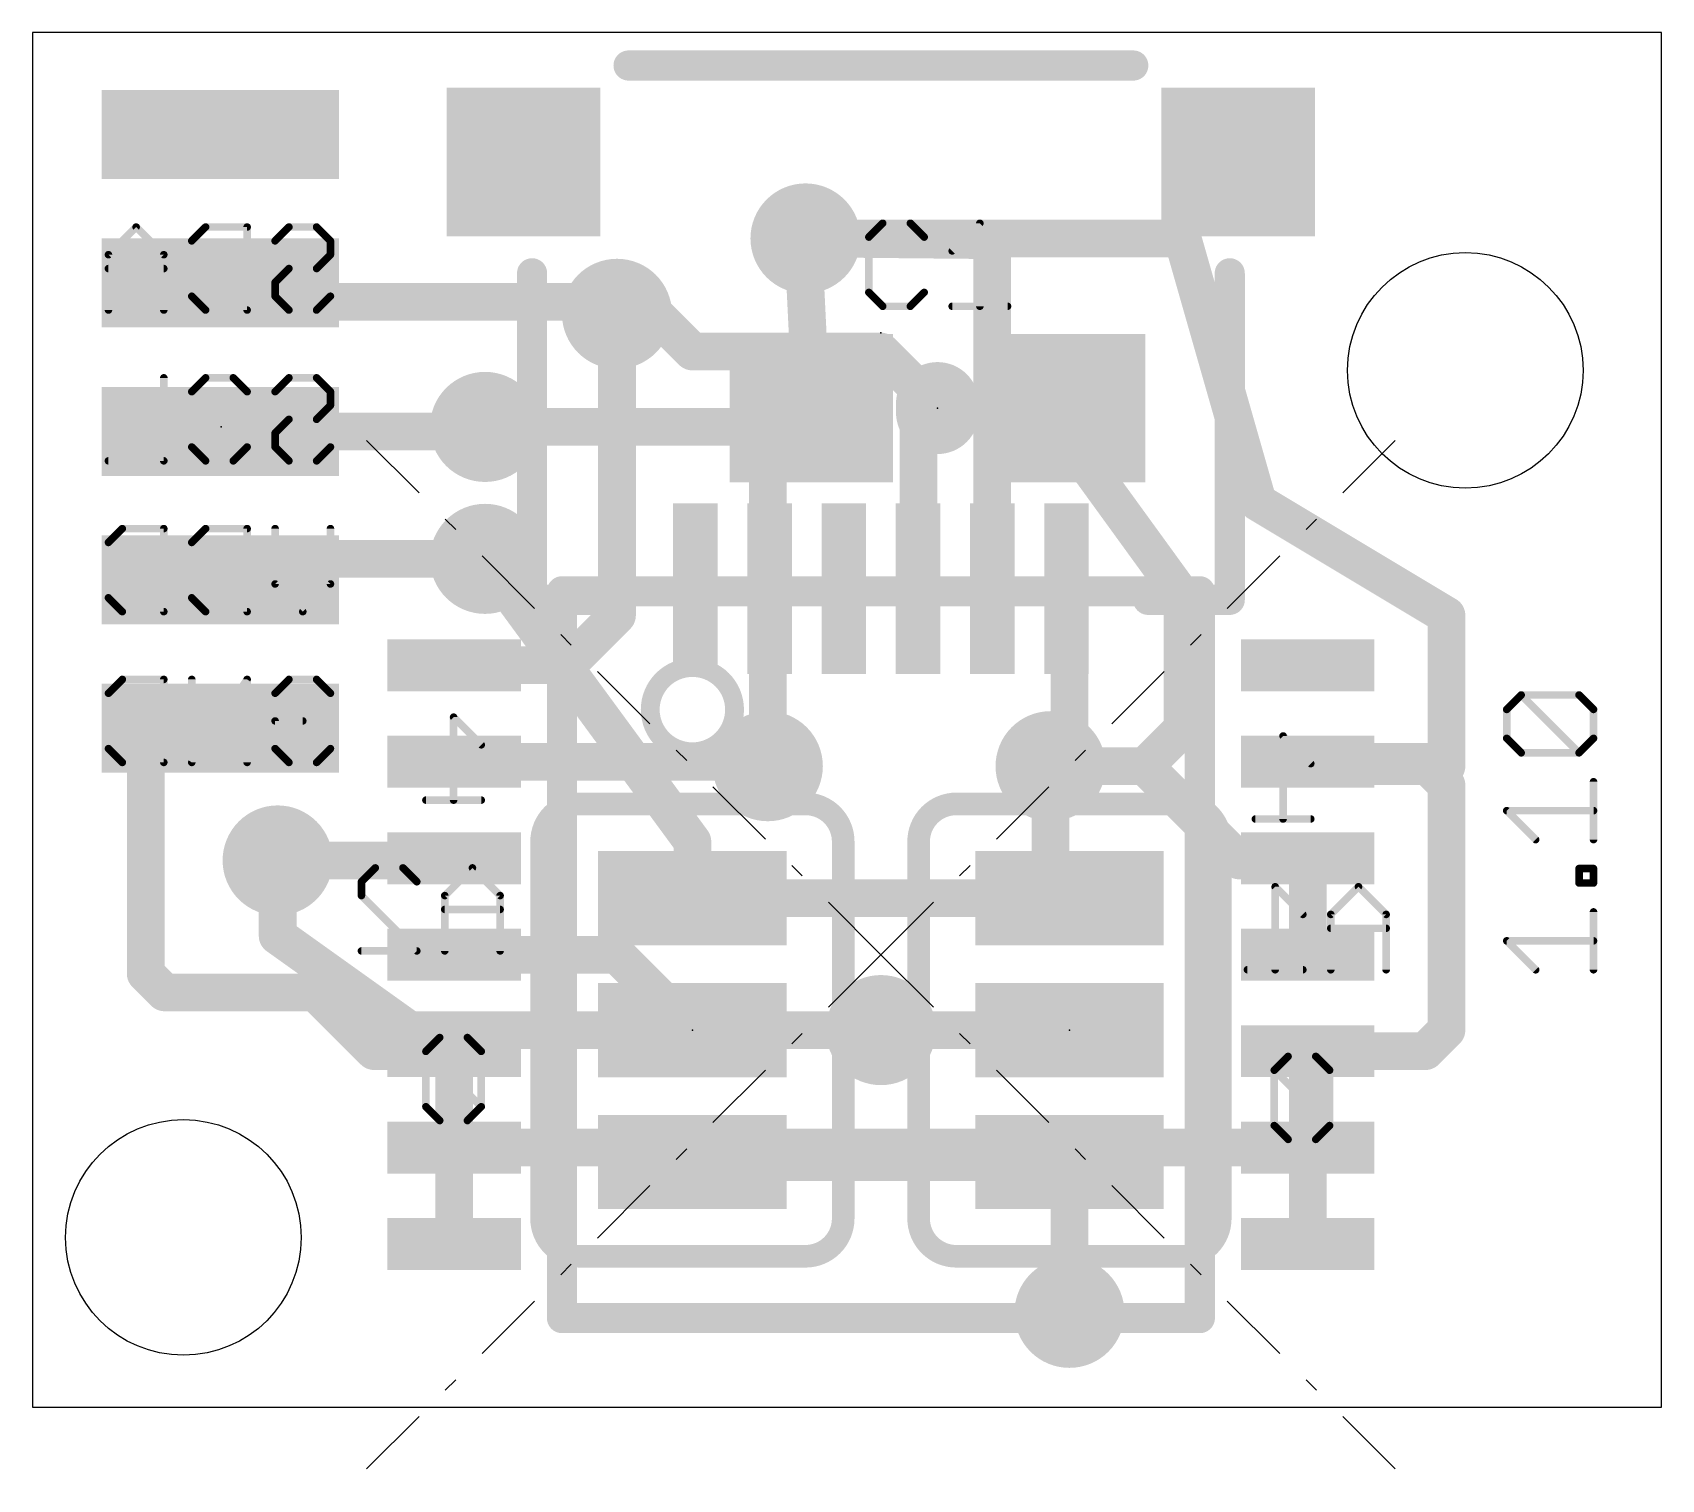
# Model space of a CAD drawing. Extents: x 1.9 to 12.9, y 2.7 to 12.4.
import ezdxf

# ---------------------------------------------------------------- set-up
doc = ezdxf.new("R2010")
doc.units = 0
doc.header["$MEASUREMENT"] = 0
doc.linetypes.add('DASHDOT', pattern=[1, 0.5, -0.25, 0, -0.25])
doc.layers.get('0').update_dxf_attribs({"linetype": 'CONTINUOUS'})
for name, color, linetype in [('1', 14, 'CONTINUOUS'), ('16', 174, 'CONTINUOUS'), ('18', 94, 'CONTINUOUS'), ('20', 178, 'CONTINUOUS'), ('21', 178, 'CONTINUOUS'), ('22', 251, 'CONTINUOUS'), ('23', 178, 'CONTINUOUS'), ('24', 178, 'CONTINUOUS'), ('Alignment', 2, 'CONTINUOUS')]:
    doc.layers.add(name, color=color, linetype=linetype)

# ---------------------------------------------------------------- blocks, each defined once
blk = doc.blocks.new('RECT')
blk.add_solid([(-0.5, -0.5), (0.5, -0.5), (-0.5, 0.5), (0.5, 0.5)])
blk = doc.blocks.new('ROUNDV')
at = {"const_width": 0.5}
blk.add_lwpolyline([(0, -0.25, 1), (0, 0.25, 1), (0, -0.25)], format="xyb", dxfattribs=at)

msp = doc.modelspace()

# ---------------------------------------------------------------- linework, layer by layer
at = {"layer": '1', "const_width": 0.254}
for points in [[(7.112, 11.049), (7.112, 10.707)], [(9.652, 11.049), (7.112, 11.049)], [(10.16, 9.271), (9.652, 11.049)], [(3.17, 10.749), (3.221, 10.622)], [(7.112, 10.707), (7.151, 9.906)], [(3.221, 10.622), (5.761, 10.622)], [(5.761, 10.622), (5.842, 10.541)], [(5.888, 10.495), (5.842, 10.541)], [(5.842, 8.509), (5.842, 10.541)], [(8.851, 9.906), (8.851, 9.74)], [(3.17, 9.749), (4.923, 9.749)], [(4.923, 9.749), (4.953, 9.779)], [(8.851, 9.74), (9.652, 8.636)], [(11.43, 8.509), (10.16, 9.271)], [(3.311, 8.89), (3.17, 8.749)], [(4.953, 8.89), (3.311, 8.89)], [(3.184, 8.763), (3.17, 8.749)], [(9.652, 8.636), (9.652, 7.747)], [(5.506, 8.173), (5.842, 8.509)], [(11.43, 7.493), (11.43, 8.509)], [(4.745, 8.173), (5.506, 8.173)], [(3.041, 7.62), (3.17, 7.749)], [(9.652, 7.747), (9.398, 7.493)], [(2.667, 6.096), (2.667, 7.62)], [(2.667, 7.62), (3.041, 7.62)], [(4.745, 7.523), (6.761, 7.523)], [(6.761, 7.523), (6.858, 7.493)], [(8.763, 7.493), (9.398, 7.493)], [(9.398, 7.493), (10.033, 6.858)], [(10.525, 7.493), (10.495, 7.523)], [(10.495, 7.523), (11.273, 7.523)], [(10.495, 7.523), (11.4, 7.523)], [(11.303, 7.493), (10.525, 7.493)], [(11.273, 7.523), (11.303, 7.493)], [(11.43, 7.366), (11.303, 7.493)], [(11.4, 7.523), (11.43, 7.493)], [(11.43, 5.715), (11.43, 7.366)], [(3.556, 6.858), (4.73, 6.858)], [(4.73, 6.858), (4.745, 6.873)], [(10.033, 6.858), (10.48, 6.858)], [(10.48, 6.858), (10.495, 6.873)], [(10.495, 6.223), (10.495, 6.873)], [(5.842, 6.223), (4.745, 6.223)], [(6.35, 5.715), (5.842, 6.223)], [(2.794, 5.969), (2.667, 6.096)], [(3.81, 5.969), (2.794, 5.969)], [(4.206, 5.573), (3.81, 5.969)], [(7.62, 5.715), (6.35, 5.715)], [(11.288, 5.573), (11.43, 5.715)], [(4.745, 5.573), (4.206, 5.573)], [(4.745, 5.573), (4.745, 4.923)], [(10.495, 4.923), (10.495, 5.573)], [(10.495, 5.573), (11.288, 5.573)], [(4.745, 4.273), (4.745, 4.923)], [(10.495, 4.923), (4.745, 4.923)], [(10.495, 4.923), (8.89, 4.923)], [(8.89, 4.923), (8.89, 3.81)], [(10.495, 4.273), (10.495, 4.923)]]:
    msp.add_lwpolyline(points, dxfattribs=at)
at = {"layer": '1', "const_width": 0.127}
for points in [[(7.1755, 11.049, 1), (7.0485, 11.049)], [(7.112, 11.1125, 1), (7.112, 10.9855)], [(9.7131, 11.0664, 1), (9.5909, 11.0316)], [(9.652, 10.9855, 1), (9.652, 11.1125)], [(3.2289, 10.7727, 1), (3.1111, 10.7253)], [(7.1754, 10.7101, 1), (7.0486, 10.7039)], [(7.0485, 10.707, 1), (7.1755, 10.707)], [(3.221, 10.6855, 1), (3.221, 10.5585)], [(3.1621, 10.5983, 1), (3.2799, 10.6457)], [(5.8059, 10.6669, 1), (5.7161, 10.5771)], [(5.761, 10.5585, 1), (5.761, 10.6855)], [(5.8869, 10.5859, 1), (5.7971, 10.4961)], [(5.9055, 10.541, 1), (5.7785, 10.541)], [(5.7971, 10.4961, 1), (5.8869, 10.5859)], [(5.8431, 10.4501, 1), (5.9329, 10.5399)], [(8.9145, 9.906, 1), (8.7875, 9.906)], [(3.17, 9.8125, 1), (3.17, 9.6855)], [(4.9979, 9.7341, 1), (4.9081, 9.8239)], [(4.923, 9.6855, 1), (4.923, 9.8125)], [(7.0876, 9.9029, 1), (7.2144, 9.9091)], [(4.8781, 9.7939, 1), (4.9679, 9.7041)], [(8.9024, 9.7773, 1), (8.7996, 9.7027)], [(8.7875, 9.74, 1), (8.9145, 9.74)], [(10.1927, 9.3255, 1), (10.1273, 9.2165)], [(10.0989, 9.2536, 1), (10.2211, 9.2884)], [(3.311, 8.9535, 1), (3.311, 8.8265)], [(3.3559, 8.8451, 1), (3.2661, 8.9349)], [(4.953, 8.8265, 1), (4.953, 8.9535)], [(3.2289, 8.7181, 1), (3.1391, 8.8079)], [(3.1251, 8.7939, 1), (3.2149, 8.7041)], [(3.1251, 8.7939, 1), (3.2149, 8.7041)], [(9.7155, 8.636, 1), (9.5885, 8.636)], [(9.6006, 8.5987, 1), (9.7034, 8.6733)], [(5.7785, 8.509, 1), (5.9055, 8.509)], [(5.8869, 8.4641, 1), (5.7971, 8.5539)], [(11.4935, 8.509, 1), (11.3665, 8.509)], [(11.3973, 8.4545, 1), (11.4627, 8.5635)], [(4.745, 8.2365, 1), (4.745, 8.1095)], [(5.4611, 8.2179, 1), (5.5509, 8.1281)], [(5.506, 8.1095, 1), (5.506, 8.2365)], [(3.2149, 7.7041, 1), (3.1251, 7.7939)], [(9.5885, 7.747, 1), (9.7155, 7.747)], [(9.6969, 7.7021, 1), (9.6071, 7.7919)], [(2.7305, 7.62, 1), (2.6035, 7.62)], [(2.667, 7.6835, 1), (2.667, 7.5565)], [(2.9961, 7.6649, 1), (3.0859, 7.5751)], [(3.041, 7.5565, 1), (3.041, 7.6835)], [(4.745, 7.5865, 1), (4.745, 7.4595)], [(6.7798, 7.5837, 1), (6.7422, 7.4623)], [(6.761, 7.4595, 1), (6.761, 7.5865)], [(6.8392, 7.4323, 1), (6.8768, 7.5537)], [(8.763, 7.5565, 1), (8.763, 7.4295)], [(9.4429, 7.5379, 1), (9.3531, 7.4481)], [(9.3531, 7.5379, 1), (9.4429, 7.4481)], [(9.398, 7.4295, 1), (9.398, 7.5565)], [(10.5399, 7.5679, 1), (10.4501, 7.4781)], [(10.495, 7.5865, 1), (10.495, 7.4595)], [(10.495, 7.5865, 1), (10.495, 7.4595)], [(10.525, 7.5565, 1), (10.525, 7.4295)], [(10.4801, 7.4481, 1), (10.5699, 7.5379)], [(11.3179, 7.5679, 1), (11.2281, 7.4781)], [(11.3479, 7.5379, 1), (11.2581, 7.4481)], [(11.2581, 7.4481, 1), (11.3479, 7.5379)], [(11.273, 7.4595, 1), (11.273, 7.5865)], [(11.303, 7.4295, 1), (11.303, 7.5565)], [(11.4449, 7.5679, 1), (11.3551, 7.4781)], [(11.3851, 7.4481, 1), (11.4749, 7.5379)], [(11.4, 7.4595, 1), (11.4, 7.5865)], [(11.3665, 7.493, 1), (11.4935, 7.493)], [(11.4935, 7.366, 1), (11.3665, 7.366)], [(11.3851, 7.3211, 1), (11.4749, 7.4109)], [(3.556, 6.9215, 1), (3.556, 6.7945)], [(4.6851, 6.9029, 1), (4.7749, 6.8131)], [(4.7899, 6.8281, 1), (4.7001, 6.9179)], [(4.73, 6.7945, 1), (4.73, 6.9215)], [(10.033, 6.9215, 1), (10.033, 6.7945)], [(9.9881, 6.8131, 1), (10.0779, 6.9029)], [(10.4351, 6.9029, 1), (10.5249, 6.8131)], [(10.5585, 6.873, 1), (10.4315, 6.873)], [(10.5399, 6.8281, 1), (10.4501, 6.9179)], [(10.48, 6.7945, 1), (10.48, 6.9215)], [(4.745, 6.2865, 1), (4.745, 6.1595)], [(5.8869, 6.2679, 1), (5.7971, 6.1781)], [(5.842, 6.1595, 1), (5.842, 6.2865)], [(10.4315, 6.223, 1), (10.5585, 6.223)], [(2.7119, 6.1409, 1), (2.6221, 6.0511)], [(2.6035, 6.096, 1), (2.7305, 6.096)], [(2.794, 6.0325, 1), (2.794, 5.9055)], [(2.7491, 5.9241, 1), (2.8389, 6.0139)], [(3.8549, 6.0139, 1), (3.7651, 5.9241)], [(3.81, 5.9055, 1), (3.81, 6.0325)], [(6.35, 5.7785, 1), (6.35, 5.6515)], [(6.3051, 5.6701, 1), (6.3949, 5.7599)], [(7.62, 5.6515, 1), (7.62, 5.7785)], [(11.4749, 5.6701, 1), (11.3851, 5.7599)], [(11.3665, 5.715, 1), (11.4935, 5.715)], [(4.206, 5.6365, 1), (4.206, 5.5095)], [(4.1611, 5.5281, 1), (4.2509, 5.6179)], [(4.8085, 5.573, 1), (4.6815, 5.573)], [(4.745, 5.5095, 1), (4.745, 5.6365)], [(10.5585, 5.573, 1), (10.4315, 5.573)], [(10.495, 5.6365, 1), (10.495, 5.5095)], [(11.2431, 5.6179, 1), (11.3329, 5.5281)], [(11.288, 5.5095, 1), (11.288, 5.6365)], [(4.8085, 4.923, 1), (4.6815, 4.923)], [(4.745, 4.9865, 1), (4.745, 4.8595)], [(8.89, 4.9865, 1), (8.89, 4.8595)], [(8.9535, 4.923, 1), (8.8265, 4.923)], [(10.5585, 4.923, 1), (10.4315, 4.923)], [(10.495, 4.8595, 1), (10.495, 4.9865)], [(10.495, 4.8595, 1), (10.495, 4.9865)], [(4.6815, 4.923, 1), (4.8085, 4.923)], [(10.4315, 4.923, 1), (10.5585, 4.923)], [(4.6815, 4.273, 1), (4.8085, 4.273)], [(10.4315, 4.273, 1), (10.5585, 4.273)], [(8.8265, 3.81, 1), (8.9535, 3.81)]]:
    msp.add_lwpolyline(points, format="xyb", dxfattribs=at)
at = {"layer": '16', "const_width": 0.254}
for points in [[(8.37, 11.037), (7.112, 11.049)], [(8.37, 8.689), (8.37, 11.037)], [(5.842, 10.541), (6.096, 10.541)], [(6.096, 10.541), (6.35, 10.287)], [(6.35, 10.287), (7.62, 10.287)], [(7.62, 10.287), (7.874, 10.033)], [(7.874, 10.033), (7.874, 8.693)], [(4.953, 9.779), (6.858, 9.779)], [(6.858, 9.779), (6.858, 8.701)], [(6.35, 6.985), (4.953, 8.89)], [(6.858, 8.701), (6.87, 8.689)], [(6.858, 8.677), (6.87, 8.689)], [(6.858, 7.493), (6.858, 8.677)], [(7.874, 8.693), (7.87, 8.689)], [(8.89, 8.669), (8.87, 8.689)], [(8.89, 7.62), (8.89, 8.669)], [(8.763, 7.493), (8.89, 7.62)], [(8.763, 6.604), (8.763, 7.493)], [(6.35, 6.604), (6.35, 6.985)], [(3.556, 6.35), (3.556, 6.858)], [(6.35, 6.604), (8.763, 6.604)], [(8.763, 6.604), (8.89, 6.604)], [(4.445, 5.715), (3.556, 6.35)], [(6.35, 5.715), (4.445, 5.715)], [(8.89, 5.715), (7.62, 5.715)], [(6.35, 4.826), (8.89, 4.826)], [(8.89, 3.81), (8.89, 4.826)]]:
    msp.add_lwpolyline(points, dxfattribs=at)
at = {"layer": '16', "const_width": 0.127}
for points in [[(7.1126, 11.1125, 1), (7.1114, 10.9855)], [(8.4335, 11.037, 1), (8.3065, 11.037)], [(8.3694, 10.9735, 1), (8.3706, 11.1005)], [(5.842, 10.6045, 1), (5.842, 10.4775)], [(6.1409, 10.5859, 1), (6.0511, 10.4961)], [(6.096, 10.4775, 1), (6.096, 10.6045)], [(6.35, 10.3505, 1), (6.35, 10.2235)], [(6.3051, 10.2421, 1), (6.3949, 10.3319)], [(7.6649, 10.3319, 1), (7.5751, 10.2421)], [(7.62, 10.2235, 1), (7.62, 10.3505)], [(7.9375, 10.033, 1), (7.8105, 10.033)], [(7.8291, 9.9881, 1), (7.9189, 10.0779)], [(4.953, 9.8425, 1), (4.953, 9.7155)], [(6.9215, 9.779, 1), (6.7945, 9.779)], [(6.858, 9.7155, 1), (6.858, 9.8425)], [(5.0042, 8.9276, 1), (4.9018, 8.8524)], [(6.9029, 8.7459, 1), (6.8131, 8.6561)], [(6.9215, 8.677, 1), (6.7945, 8.677)], [(6.8131, 8.7219, 1), (6.9029, 8.6321)], [(6.9149, 8.6441, 1), (6.8251, 8.7339)], [(6.8251, 8.6441, 1), (6.9149, 8.7339)], [(7.8251, 8.7339, 1), (7.9149, 8.6441)], [(7.9189, 8.6481, 1), (7.8291, 8.7379)], [(8.9149, 8.7339, 1), (8.8251, 8.6441)], [(8.9535, 8.669, 1), (8.8265, 8.669)], [(6.7945, 8.701, 1), (6.9215, 8.701)], [(7.8105, 8.693, 1), (7.9375, 8.693)], [(8.3065, 8.689, 1), (8.4335, 8.689)], [(8.8451, 8.6241, 1), (8.9349, 8.7139)], [(8.8265, 7.62, 1), (8.9535, 7.62)], [(8.9349, 7.5751, 1), (8.8451, 7.6649)], [(8.8265, 7.493, 1), (8.6995, 7.493)], [(8.7181, 7.5379, 1), (8.8079, 7.4481)], [(6.7945, 7.493, 1), (6.9215, 7.493)], [(6.4135, 6.985, 1), (6.2865, 6.985)], [(6.2988, 6.9474, 1), (6.4012, 7.0226)], [(3.6195, 6.858, 1), (3.4925, 6.858)], [(6.35, 6.6675, 1), (6.35, 6.5405)], [(8.763, 6.6675, 1), (8.763, 6.5405)], [(8.763, 6.5405, 1), (8.763, 6.6675)], [(8.89, 6.5405, 1), (8.89, 6.6675)], [(6.2865, 6.604, 1), (6.4135, 6.604)], [(8.6995, 6.604, 1), (8.8265, 6.604)], [(3.5929, 6.4017, 1), (3.5191, 6.2983)], [(3.4925, 6.35, 1), (3.6195, 6.35)], [(4.445, 5.7785, 1), (4.445, 5.6515)], [(4.4081, 5.6633, 1), (4.4819, 5.7667)], [(6.35, 5.6515, 1), (6.35, 5.7785)], [(7.62, 5.7785, 1), (7.62, 5.6515)], [(8.89, 5.6515, 1), (8.89, 5.7785)], [(6.35, 4.8895, 1), (6.35, 4.7625)], [(8.9535, 4.826, 1), (8.8265, 4.826)], [(8.89, 4.7625, 1), (8.89, 4.8895)], [(8.8265, 3.81, 1), (8.9535, 3.81)]]:
    msp.add_lwpolyline(points, format="xyb", dxfattribs=at)
at = {"layer": '20'}
for p, q in [((12.878, 12.436), (1.905, 12.436)), ((1.905, 12.436), (1.905, 3.175)), ((12.878, 3.175), (12.878, 12.436)), ((1.905, 3.175), (12.878, 3.175))]:
    msp.add_line(p, q, dxfattribs=at)
for centre in [(11.557, 10.16), (2.921, 4.318)]:
    msp.add_circle(centre, 0.7938, dxfattribs=at)
at = {"layer": '21'}
for points, const_width in [([(7.632, 11.1511), (7.5388, 11.0579)], 0.0508), ([(7.5388, 11.0579), (7.5388, 10.685)], 0.0508), ([(7.8184, 11.1511), (7.632, 11.1511)], 0.0508), ([(7.9116, 11.0579), (7.8184, 11.1511)], 0.0508), ([(8.1001, 10.9647), (8.2865, 11.1511)], 0.0508), ([(8.2865, 11.1511), (8.2865, 10.5918)], 0.0508), ([(7.5388, 10.685), (7.632, 10.5918)], 0.0508), ([(7.8184, 10.5918), (7.9116, 10.685)], 0.0508), ([(7.632, 10.5918), (7.8184, 10.5918)], 0.0508), ([(8.1001, 10.5918), (8.4729, 10.5918)], 0.0508), ([(8.001, 9.8755), (8.001, 9.9365)], 0.5588), ([(9.7684, 8.6714), (5.4716, 8.6714)], 0.2032), ([(5.4716, 8.6714), (5.4716, 3.7746)], 0.2032), ([(9.7684, 3.7746), (9.7684, 8.6714)], 0.2032), ([(11.8359, 7.8755), (11.9334, 7.9729)], 0.0508), ([(11.8359, 7.6806), (11.8359, 7.8755)], 0.0508), ([(11.9334, 7.9729), (12.3232, 7.9729)], 0.0508), ([(12.3232, 7.5831), (11.9334, 7.9729)], 0.0508), ([(12.3232, 7.9729), (12.4206, 7.8755)], 0.0508), ([(12.4206, 7.8755), (12.4206, 7.6806)], 0.0508), ([(11.9334, 7.5831), (11.8359, 7.6806)], 0.0508), ([(12.4206, 7.6806), (12.3232, 7.5831)], 0.0508), ([(12.3232, 7.5831), (11.9334, 7.5831)], 0.0508), ([(12.4206, 6.9984), (12.4206, 7.3882)], 0.0508), ([(12.0308, 6.9984), (11.8359, 7.1933)], 0.0508), ([(11.8359, 7.1933), (12.4206, 7.1933)], 0.0508), ([(12.3232, 6.7061), (12.3232, 6.8035)], 0.0508), ([(12.3232, 6.8035), (12.4206, 6.8035)], 0.0508), ([(12.4206, 6.8035), (12.4206, 6.7061)], 0.0508), ([(12.4206, 6.7061), (12.3232, 6.7061)], 0.0508), ([(12.4206, 6.1214), (12.4206, 6.5112)], 0.0508), ([(12.0308, 6.1214), (11.8359, 6.3163)], 0.0508), ([(11.8359, 6.3163), (12.4206, 6.3163)], 0.0508), ([(5.4716, 3.7746), (9.7684, 3.7746)], 0.2032)]:
    msp.add_lwpolyline(points, dxfattribs=dict(at, const_width=const_width))
for points, const_width in [([(7.5515, 11.0579, 1), (7.5261, 11.0579)], 0.0254), ([(7.632, 11.1638, 1), (7.632, 11.1384)], 0.0254), ([(7.641, 11.1421, 1), (7.623, 11.1601)], 0.0254), ([(7.8274, 11.1601, 1), (7.8094, 11.1421)], 0.0254), ([(7.8184, 11.1384, 1), (7.8184, 11.1638)], 0.0254), ([(8.2992, 11.1511, 1), (8.2738, 11.1511)], 0.0254), ([(8.2955, 11.1421, 1), (8.2775, 11.1601)], 0.0254), ([(7.5298, 11.0668, 1), (7.5478, 11.0489)], 0.0254), ([(7.9026, 11.0489, 1), (7.9206, 11.0668)], 0.0254), ([(8.0911, 10.9736, 1), (8.1091, 10.9557)], 0.0254), ([(7.5478, 10.694, 1), (7.5298, 10.676)], 0.0254), ([(7.5261, 10.685, 1), (7.5515, 10.685)], 0.0254), ([(7.9206, 10.676, 1), (7.9026, 10.694)], 0.0254), ([(7.632, 10.6045, 1), (7.632, 10.5791)], 0.0254), ([(7.623, 10.5828, 1), (7.641, 10.6008)], 0.0254), ([(7.8094, 10.6008, 1), (7.8274, 10.5828)], 0.0254), ([(7.8184, 10.5791, 1), (7.8184, 10.6045)], 0.0254), ([(8.1001, 10.6045, 1), (8.1001, 10.5791)], 0.0254), ([(8.2738, 10.5918, 1), (8.2992, 10.5918)], 0.0254), ([(8.4729, 10.5791, 1), (8.4729, 10.6045)], 0.0254), ([(8.1407, 9.9365, 1), (7.8613, 9.9365)], 0.2794), ([(7.8613, 9.8755, 1), (8.1407, 9.8755)], 0.2794), ([(5.4716, 8.7222, 1), (5.4716, 8.6206)], 0.1016), ([(5.5224, 8.6714, 1), (5.4208, 8.6714)], 0.1016), ([(9.8192, 8.6714, 1), (9.7176, 8.6714)], 0.1016), ([(9.7684, 8.6206, 1), (9.7684, 8.7222)], 0.1016), ([(6.35, 7.59, 1), (6.35, 8.158, 1), (6.35, 7.59)], 0.127), ([(11.8486, 7.8755, 1), (11.8232, 7.8755)], 0.0254), ([(11.9334, 7.9856, 1), (11.9334, 7.9602)], 0.0254), ([(11.9423, 7.9819, 1), (11.9244, 7.964)], 0.0254), ([(11.9423, 7.964, 1), (11.9244, 7.9819)], 0.0254), ([(12.3321, 7.9819, 1), (12.3142, 7.964)], 0.0254), ([(12.3232, 7.9602, 1), (12.3232, 7.9856)], 0.0254), ([(12.4333, 7.8755, 1), (12.4079, 7.8755)], 0.0254), ([(11.8269, 7.8845, 1), (11.8449, 7.8665)], 0.0254), ([(12.4116, 7.8665, 1), (12.4296, 7.8845)], 0.0254), ([(11.8449, 7.6896, 1), (11.8269, 7.6716)], 0.0254), ([(11.8232, 7.6806, 1), (11.8486, 7.6806)], 0.0254), ([(12.4079, 7.6806, 1), (12.4333, 7.6806)], 0.0254), ([(12.4296, 7.6716, 1), (12.4116, 7.6896)], 0.0254), ([(11.9334, 7.5958, 1), (11.9334, 7.5704)], 0.0254), ([(11.9244, 7.5742, 1), (11.9423, 7.5921)], 0.0254), ([(12.3142, 7.5921, 1), (12.3321, 7.5742)], 0.0254), ([(12.3142, 7.5742, 1), (12.3321, 7.5921)], 0.0254), ([(12.3232, 7.5704, 1), (12.3232, 7.5958)], 0.0254), ([(12.4333, 7.3882, 1), (12.4079, 7.3882)], 0.0254), ([(11.8449, 7.2023, 1), (11.8269, 7.1844)], 0.0254), ([(11.8359, 7.206, 1), (11.8359, 7.1806)], 0.0254), ([(12.4206, 7.1806, 1), (12.4206, 7.206)], 0.0254), ([(12.0218, 6.9895, 1), (12.0398, 7.0074)], 0.0254), ([(12.4079, 6.9984, 1), (12.4333, 6.9984)], 0.0254), ([(12.3359, 6.8035, 1), (12.3105, 6.8035)], 0.0254), ([(12.3232, 6.8162, 1), (12.3232, 6.7908)], 0.0254), ([(12.4333, 6.8035, 1), (12.4079, 6.8035)], 0.0254), ([(12.4206, 6.7908, 1), (12.4206, 6.8162)], 0.0254), ([(12.3232, 6.7188, 1), (12.3232, 6.6934)], 0.0254), ([(12.3105, 6.7061, 1), (12.3359, 6.7061)], 0.0254), ([(12.4079, 6.7061, 1), (12.4333, 6.7061)], 0.0254), ([(12.4206, 6.6934, 1), (12.4206, 6.7188)], 0.0254), ([(12.4333, 6.5112, 1), (12.4079, 6.5112)], 0.0254), ([(11.8449, 6.3253, 1), (11.8269, 6.3073)], 0.0254), ([(11.8359, 6.329, 1), (11.8359, 6.3036)], 0.0254), ([(12.4206, 6.3036, 1), (12.4206, 6.329)], 0.0254), ([(12.0218, 6.1124, 1), (12.0398, 6.1304)], 0.0254), ([(12.4079, 6.1214, 1), (12.4333, 6.1214)], 0.0254), ([(5.4716, 3.8254, 1), (5.4716, 3.7238)], 0.1016), ([(9.7684, 3.7238, 1), (9.7684, 3.8254)], 0.1016), ([(5.4208, 3.7746, 1), (5.5224, 3.7746)], 0.1016), ([(9.7176, 3.7746, 1), (9.8192, 3.7746)], 0.1016)]:
    msp.add_lwpolyline(points, format="xyb", dxfattribs=dict(at, const_width=const_width))
at = {"layer": '22'}
for points, const_width in [([(5.92, 12.214), (9.32, 12.214)], 0.2032), ([(2.6026, 11.1257), (2.4161, 10.9393)], 0.0508), ([(2.789, 10.9393), (2.6026, 11.1257)], 0.0508), ([(2.9774, 11.0325), (3.0707, 11.1257)], 0.0508), ([(3.0707, 11.1257), (3.3503, 11.1257)], 0.0508), ([(3.3503, 11.1257), (3.3503, 10.5664)], 0.0508), ([(3.5388, 11.0325), (3.632, 11.1257)], 0.0508), ([(3.632, 11.1257), (3.8184, 11.1257)], 0.0508), ([(3.8184, 11.1257), (3.9116, 11.0325)], 0.0508), ([(2.9774, 10.6596), (2.9774, 11.0325)], 0.0508), ([(3.9116, 11.0325), (3.9116, 10.9393)], 0.0508), ([(2.4161, 10.9393), (2.4161, 10.5664)], 0.0508), ([(2.789, 10.846), (2.4161, 10.846)], 0.0508), ([(2.789, 10.5664), (2.789, 10.9393)], 0.0508), ([(3.632, 10.846), (3.5388, 10.7528)], 0.0508), ([(3.8184, 10.846), (3.632, 10.846)], 0.0508), ([(3.9116, 10.9393), (3.8184, 10.846)], 0.0508), ([(5.27, 8.614), (5.27, 10.814)], 0.2032), ([(9.97, 10.814), (9.97, 8.614)], 0.2032), ([(3.5388, 10.7528), (3.5388, 10.6596)], 0.0508), ([(3.0707, 10.5664), (2.9774, 10.6596)], 0.0508), ([(3.5388, 10.6596), (3.632, 10.5664)], 0.0508), ([(3.8184, 10.5664), (3.9116, 10.6596)], 0.0508), ([(3.3503, 10.5664), (3.0707, 10.5664)], 0.0508), ([(3.632, 10.5664), (3.8184, 10.5664)], 0.0508), ([(2.789, 10.1097), (2.789, 9.5504)], 0.0508), ([(2.9774, 10.0165), (3.0707, 10.1097)], 0.0508), ([(3.0707, 10.1097), (3.2571, 10.1097)], 0.0508), ([(3.2571, 10.1097), (3.3503, 10.0165)], 0.0508), ([(3.5388, 10.0165), (3.632, 10.1097)], 0.0508), ([(3.632, 10.1097), (3.8184, 10.1097)], 0.0508), ([(3.8184, 10.1097), (3.9116, 10.0165)], 0.0508), ([(3.3503, 10.0165), (3.3503, 9.6436)], 0.0508), ([(3.9116, 10.0165), (3.9116, 9.9233)], 0.0508), ([(3.9116, 9.9233), (3.8184, 9.83)], 0.0508), ([(3.632, 9.83), (3.5388, 9.7368)], 0.0508), ([(3.8184, 9.83), (3.632, 9.83)], 0.0508), ([(3.0707, 9.5504), (2.9774, 9.6436)], 0.0508), ([(3.3503, 9.6436), (3.2571, 9.5504)], 0.0508), ([(3.5388, 9.7368), (3.5388, 9.6436)], 0.0508), ([(3.5388, 9.6436), (3.632, 9.5504)], 0.0508), ([(3.8184, 9.5504), (3.9116, 9.6436)], 0.0508), ([(2.789, 9.5504), (2.4161, 9.5504)], 0.0508), ([(3.2571, 9.5504), (3.0707, 9.5504)], 0.0508), ([(3.632, 9.5504), (3.8184, 9.5504)], 0.0508), ([(2.4161, 9.0005), (2.5093, 9.0937)], 0.0508), ([(2.5093, 9.0937), (2.789, 9.0937)], 0.0508), ([(2.789, 9.0937), (2.789, 8.5344)], 0.0508), ([(2.9774, 9.0005), (3.0707, 9.0937)], 0.0508), ([(3.0707, 9.0937), (3.3503, 9.0937)], 0.0508), ([(3.3503, 9.0937), (3.3503, 8.5344)], 0.0508), ([(3.5388, 8.7208), (3.5388, 9.0937)], 0.0508), ([(3.9116, 9.0937), (3.9116, 8.7208)], 0.0508), ([(2.4161, 8.6276), (2.4161, 9.0005)], 0.0508), ([(2.9774, 8.6276), (2.9774, 9.0005)], 0.0508), ([(3.7252, 8.5344), (3.5388, 8.7208)], 0.0508), ([(3.9116, 8.7208), (3.7252, 8.5344)], 0.0508), ([(5.82, 8.614), (5.27, 8.614)], 0.2032), ([(9.97, 8.614), (9.42, 8.614)], 0.2032), ([(2.5093, 8.5344), (2.4161, 8.6276)], 0.0508), ([(2.789, 8.5344), (2.5093, 8.5344)], 0.0508), ([(3.0707, 8.5344), (2.9774, 8.6276)], 0.0508), ([(3.3503, 8.5344), (3.0707, 8.5344)], 0.0508), ([(2.4161, 7.9845), (2.5093, 8.0777)], 0.0508), ([(2.5093, 8.0777), (2.789, 8.0777)], 0.0508), ([(2.789, 8.0777), (2.789, 7.5184)], 0.0508), ([(3.3503, 8.0777), (2.9774, 7.5184)], 0.0508), ([(2.9774, 7.5184), (2.9774, 8.0777)], 0.0508), ([(3.3503, 7.5184), (3.3503, 8.0777)], 0.0508), ([(3.5388, 7.9845), (3.632, 8.0777)], 0.0508), ([(3.632, 8.0777), (3.8184, 8.0777)], 0.0508), ([(3.8184, 8.0777), (3.9116, 7.9845)], 0.0508), ([(2.4161, 7.6116), (2.4161, 7.9845)], 0.0508), ([(3.9116, 7.9845), (3.9116, 7.6116)], 0.0508), ([(3.5388, 7.6116), (3.5388, 7.798)], 0.0508), ([(3.5388, 7.798), (3.7252, 7.798)], 0.0508), ([(4.9276, 7.6373), (4.7412, 7.8237)], 0.0508), ([(4.7412, 7.8237), (4.7412, 7.2644)], 0.0508), ([(10.5156, 7.5103), (10.3292, 7.6967)], 0.0508), ([(10.3292, 7.6967), (10.3292, 7.1374)], 0.0508), ([(2.5093, 7.5184), (2.4161, 7.6116)], 0.0508), ([(3.632, 7.5184), (3.5388, 7.6116)], 0.0508), ([(3.9116, 7.6116), (3.8184, 7.5184)], 0.0508), ([(2.789, 7.5184), (2.5093, 7.5184)], 0.0508), ([(3.8184, 7.5184), (3.632, 7.5184)], 0.0508), ([(4.9276, 7.2644), (4.5548, 7.2644)], 0.0508), ([(7.112, 7.239), (5.588, 7.239)], 0.1524), ([(8.128, 7.239), (9.652, 7.239)], 0.1524), ([(10.5156, 7.1374), (10.1428, 7.1374)], 0.0508), ([(5.334, 6.985), (5.334, 4.445)], 0.1524), ([(7.366, 4.445), (7.366, 6.985)], 0.1524), ([(7.874, 6.985), (7.874, 4.445)], 0.1524), ([(9.906, 4.445), (9.906, 6.985)], 0.1524), ([(4.1204, 6.7145), (4.2137, 6.8077)], 0.0508), ([(4.2137, 6.8077), (4.4001, 6.8077)], 0.0508), ([(4.4001, 6.8077), (4.4933, 6.7145)], 0.0508), ([(4.8682, 6.8077), (4.6818, 6.6213)], 0.0508), ([(5.0546, 6.6213), (4.8682, 6.8077)], 0.0508), ([(4.1204, 6.6213), (4.1204, 6.7145)], 0.0508), ([(10.4623, 6.4943), (10.2759, 6.6807)], 0.0508), ([(10.2759, 6.6807), (10.2759, 6.1214)], 0.0508), ([(10.8372, 6.6807), (10.6508, 6.4943)], 0.0508), ([(11.0236, 6.4943), (10.8372, 6.6807)], 0.0508), ([(4.4933, 6.2484), (4.1204, 6.6213)], 0.0508), ([(4.6818, 6.6213), (4.6818, 6.2484)], 0.0508), ([(5.0546, 6.2484), (5.0546, 6.6213)], 0.0508), ([(5.0546, 6.528), (4.6818, 6.528)], 0.0508), ([(10.6508, 6.4943), (10.6508, 6.1214)], 0.0508), ([(11.0236, 6.1214), (11.0236, 6.4943)], 0.0508), ([(11.0236, 6.401), (10.6508, 6.401)], 0.0508), ([(4.1204, 6.2484), (4.4933, 6.2484)], 0.0508), ([(10.4623, 6.1214), (10.0894, 6.1214)], 0.0508), ([(4.648, 5.6647), (4.5548, 5.5715)], 0.0508), ([(4.5548, 5.5715), (4.5548, 5.1986)], 0.0508), ([(4.9276, 5.1986), (4.5548, 5.5715)], 0.0508), ([(4.8344, 5.6647), (4.648, 5.6647)], 0.0508), ([(4.9276, 5.5715), (4.8344, 5.6647)], 0.0508), ([(4.9276, 5.1986), (4.9276, 5.5715)], 0.0508), ([(10.363, 5.5377), (10.2698, 5.4445)], 0.0508), ([(10.5494, 5.5377), (10.363, 5.5377)], 0.0508), ([(10.6426, 5.4445), (10.5494, 5.5377)], 0.0508), ([(10.2698, 5.4445), (10.2698, 5.0716)], 0.0508), ([(10.6426, 5.0716), (10.2698, 5.4445)], 0.0508), ([(10.6426, 5.0716), (10.6426, 5.4445)], 0.0508), ([(4.5548, 5.1986), (4.648, 5.1054)], 0.0508), ([(4.8344, 5.1054), (4.9276, 5.1986)], 0.0508), ([(4.648, 5.1054), (4.8344, 5.1054)], 0.0508), ([(10.2698, 5.0716), (10.363, 4.9784)], 0.0508), ([(10.5494, 4.9784), (10.6426, 5.0716)], 0.0508), ([(10.363, 4.9784), (10.5494, 4.9784)], 0.0508), ([(7.112, 4.191), (5.588, 4.191)], 0.1524), ([(8.128, 4.191), (9.652, 4.191)], 0.1524)]:
    msp.add_lwpolyline(points, dxfattribs=dict(at, const_width=const_width))
for points, const_width in [([(5.92, 12.2648, 1), (5.92, 12.1632)], 0.1016), ([(9.32, 12.1632, 1), (9.32, 12.2648)], 0.1016), ([(2.6115, 11.1347, 1), (2.5936, 11.1167)], 0.0254), ([(2.6115, 11.1167, 1), (2.5936, 11.1347)], 0.0254), ([(3.0707, 11.1384, 1), (3.0707, 11.113)], 0.0254), ([(3.0796, 11.1167, 1), (3.0617, 11.1347)], 0.0254), ([(3.363, 11.1257, 1), (3.3376, 11.1257)], 0.0254), ([(3.3503, 11.113, 1), (3.3503, 11.1384)], 0.0254), ([(3.632, 11.1384, 1), (3.632, 11.113)], 0.0254), ([(3.6409, 11.1167, 1), (3.623, 11.1347)], 0.0254), ([(3.8274, 11.1347, 1), (3.8094, 11.1167)], 0.0254), ([(3.8184, 11.113, 1), (3.8184, 11.1384)], 0.0254), ([(2.9901, 11.0325, 1), (2.9647, 11.0325)], 0.0254), ([(2.9685, 11.0414, 1), (2.9864, 11.0235)], 0.0254), ([(3.5298, 11.0414, 1), (3.5477, 11.0235)], 0.0254), ([(3.9243, 11.0325, 1), (3.8989, 11.0325)], 0.0254), ([(3.9026, 11.0235, 1), (3.9206, 11.0414)], 0.0254), ([(2.4288, 10.9393, 1), (2.4034, 10.9393)], 0.0254), ([(2.4161, 10.8587, 1), (2.4161, 10.8333)], 0.0254), ([(2.4072, 10.9482, 1), (2.4251, 10.9303)], 0.0254), ([(2.8017, 10.9393, 1), (2.7763, 10.9393)], 0.0254), ([(2.78, 10.9303, 1), (2.798, 10.9482)], 0.0254), ([(2.789, 10.8333, 1), (2.789, 10.8587)], 0.0254), ([(3.632, 10.8587, 1), (3.632, 10.8333)], 0.0254), ([(3.6409, 10.8371, 1), (3.623, 10.855)], 0.0254), ([(3.8094, 10.855, 1), (3.8274, 10.8371)], 0.0254), ([(3.8184, 10.8333, 1), (3.8184, 10.8587)], 0.0254), ([(3.8989, 10.9393, 1), (3.9243, 10.9393)], 0.0254), ([(3.9206, 10.9303, 1), (3.9026, 10.9482)], 0.0254), ([(5.3208, 10.814, 1), (5.2192, 10.814)], 0.1016), ([(10.0208, 10.814, 1), (9.9192, 10.814)], 0.1016), ([(3.5515, 10.7528, 1), (3.5261, 10.7528)], 0.0254), ([(3.5298, 10.7618, 1), (3.5477, 10.7438)], 0.0254), ([(2.9647, 10.6596, 1), (2.9901, 10.6596)], 0.0254), ([(2.9864, 10.6686, 1), (2.9685, 10.6506)], 0.0254), ([(3.5477, 10.6686, 1), (3.5298, 10.6506)], 0.0254), ([(3.5261, 10.6596, 1), (3.5515, 10.6596)], 0.0254), ([(3.9206, 10.6506, 1), (3.9026, 10.6686)], 0.0254), ([(2.4034, 10.5664, 1), (2.4288, 10.5664)], 0.0254), ([(2.7763, 10.5664, 1), (2.8017, 10.5664)], 0.0254), ([(3.0707, 10.5791, 1), (3.0707, 10.5537)], 0.0254), ([(3.0617, 10.5574, 1), (3.0796, 10.5754)], 0.0254), ([(3.3376, 10.5664, 1), (3.363, 10.5664)], 0.0254), ([(3.3503, 10.5537, 1), (3.3503, 10.5791)], 0.0254), ([(3.632, 10.5791, 1), (3.632, 10.5537)], 0.0254), ([(3.623, 10.5574, 1), (3.6409, 10.5754)], 0.0254), ([(3.8094, 10.5754, 1), (3.8274, 10.5574)], 0.0254), ([(3.8184, 10.5537, 1), (3.8184, 10.5791)], 0.0254), ([(2.8017, 10.1097, 1), (2.7763, 10.1097)], 0.0254), ([(3.0707, 10.1224, 1), (3.0707, 10.097)], 0.0254), ([(3.0796, 10.1007, 1), (3.0617, 10.1187)], 0.0254), ([(3.2661, 10.1187, 1), (3.2481, 10.1007)], 0.0254), ([(3.2571, 10.097, 1), (3.2571, 10.1224)], 0.0254), ([(3.632, 10.1224, 1), (3.632, 10.097)], 0.0254), ([(3.6409, 10.1007, 1), (3.623, 10.1187)], 0.0254), ([(3.8274, 10.1187, 1), (3.8094, 10.1007)], 0.0254), ([(3.8184, 10.097, 1), (3.8184, 10.1224)], 0.0254), ([(2.9685, 10.0254, 1), (2.9864, 10.0075)], 0.0254), ([(3.363, 10.0165, 1), (3.3376, 10.0165)], 0.0254), ([(3.3413, 10.0075, 1), (3.3593, 10.0254)], 0.0254), ([(3.5298, 10.0254, 1), (3.5477, 10.0075)], 0.0254), ([(3.9243, 10.0165, 1), (3.8989, 10.0165)], 0.0254), ([(3.9026, 10.0075, 1), (3.9206, 10.0254)], 0.0254), ([(3.8989, 9.9233, 1), (3.9243, 9.9233)], 0.0254), ([(3.9206, 9.9143, 1), (3.9026, 9.9322)], 0.0254), ([(3.632, 9.8427, 1), (3.632, 9.8173)], 0.0254), ([(3.6409, 9.8211, 1), (3.623, 9.839)], 0.0254), ([(3.8094, 9.839, 1), (3.8274, 9.8211)], 0.0254), ([(3.8184, 9.8173, 1), (3.8184, 9.8427)], 0.0254), ([(2.9864, 9.6526, 1), (2.9685, 9.6346)], 0.0254), ([(3.3376, 9.6436, 1), (3.363, 9.6436)], 0.0254), ([(3.3593, 9.6346, 1), (3.3413, 9.6526)], 0.0254), ([(3.5515, 9.7368, 1), (3.5261, 9.7368)], 0.0254), ([(3.5298, 9.7458, 1), (3.5477, 9.7278)], 0.0254), ([(3.5477, 9.6526, 1), (3.5298, 9.6346)], 0.0254), ([(3.5261, 9.6436, 1), (3.5515, 9.6436)], 0.0254), ([(3.9206, 9.6346, 1), (3.9026, 9.6526)], 0.0254), ([(2.4161, 9.5631, 1), (2.4161, 9.5377)], 0.0254), ([(2.7763, 9.5504, 1), (2.8017, 9.5504)], 0.0254), ([(2.789, 9.5377, 1), (2.789, 9.5631)], 0.0254), ([(3.0707, 9.5631, 1), (3.0707, 9.5377)], 0.0254), ([(3.0617, 9.5414, 1), (3.0796, 9.5594)], 0.0254), ([(3.2481, 9.5594, 1), (3.2661, 9.5414)], 0.0254), ([(3.2571, 9.5377, 1), (3.2571, 9.5631)], 0.0254), ([(3.632, 9.5631, 1), (3.632, 9.5377)], 0.0254), ([(3.623, 9.5414, 1), (3.6409, 9.5594)], 0.0254), ([(3.8094, 9.5594, 1), (3.8274, 9.5414)], 0.0254), ([(3.8184, 9.5377, 1), (3.8184, 9.5631)], 0.0254), ([(2.5093, 9.1064, 1), (2.5093, 9.081)], 0.0254), ([(2.5183, 9.0847, 1), (2.5004, 9.1027)], 0.0254), ([(2.8017, 9.0937, 1), (2.7763, 9.0937)], 0.0254), ([(2.789, 9.081, 1), (2.789, 9.1064)], 0.0254), ([(3.0707, 9.1064, 1), (3.0707, 9.081)], 0.0254), ([(3.0796, 9.0847, 1), (3.0617, 9.1027)], 0.0254), ([(3.363, 9.0937, 1), (3.3376, 9.0937)], 0.0254), ([(3.3503, 9.081, 1), (3.3503, 9.1064)], 0.0254), ([(3.5515, 9.0937, 1), (3.5261, 9.0937)], 0.0254), ([(3.9243, 9.0937, 1), (3.8989, 9.0937)], 0.0254), ([(2.4288, 9.0005, 1), (2.4034, 9.0005)], 0.0254), ([(2.4072, 9.0094, 1), (2.4251, 8.9915)], 0.0254), ([(2.9901, 9.0005, 1), (2.9647, 9.0005)], 0.0254), ([(2.9685, 9.0094, 1), (2.9864, 8.9915)], 0.0254), ([(3.5477, 8.7298, 1), (3.5298, 8.7118)], 0.0254), ([(3.5261, 8.7208, 1), (3.5515, 8.7208)], 0.0254), ([(3.8989, 8.7208, 1), (3.9243, 8.7208)], 0.0254), ([(3.9206, 8.7118, 1), (3.9026, 8.7298)], 0.0254), ([(5.27, 8.6648, 1), (5.27, 8.5632)], 0.1016), ([(5.82, 8.5632, 1), (5.82, 8.6648)], 0.1016), ([(9.42, 8.6648, 1), (9.42, 8.5632)], 0.1016), ([(9.97, 8.5632, 1), (9.97, 8.6648)], 0.1016), ([(2.4034, 8.6276, 1), (2.4288, 8.6276)], 0.0254), ([(2.4251, 8.6366, 1), (2.4072, 8.6186)], 0.0254), ([(2.5093, 8.5471, 1), (2.5093, 8.5217)], 0.0254), ([(2.789, 8.5217, 1), (2.789, 8.5471)], 0.0254), ([(2.9647, 8.6276, 1), (2.9901, 8.6276)], 0.0254), ([(2.9864, 8.6366, 1), (2.9685, 8.6186)], 0.0254), ([(3.0707, 8.5471, 1), (3.0707, 8.5217)], 0.0254), ([(3.3503, 8.5217, 1), (3.3503, 8.5471)], 0.0254), ([(5.2192, 8.614, 1), (5.3208, 8.614)], 0.1016), ([(9.9192, 8.614, 1), (10.0208, 8.614)], 0.1016), ([(2.5004, 8.5254, 1), (2.5183, 8.5434)], 0.0254), ([(2.7763, 8.5344, 1), (2.8017, 8.5344)], 0.0254), ([(3.0617, 8.5254, 1), (3.0796, 8.5434)], 0.0254), ([(3.3376, 8.5344, 1), (3.363, 8.5344)], 0.0254), ([(3.7162, 8.5434, 1), (3.7342, 8.5254)], 0.0254), ([(3.7162, 8.5254, 1), (3.7342, 8.5434)], 0.0254), ([(2.5093, 8.0904, 1), (2.5093, 8.065)], 0.0254), ([(2.5183, 8.0687, 1), (2.5004, 8.0867)], 0.0254), ([(2.8017, 8.0777, 1), (2.7763, 8.0777)], 0.0254), ([(2.789, 8.065, 1), (2.789, 8.0904)], 0.0254), ([(2.9901, 8.0777, 1), (2.9647, 8.0777)], 0.0254), ([(3.363, 8.0777, 1), (3.3376, 8.0777)], 0.0254), ([(3.3609, 8.0706, 1), (3.3397, 8.0847)], 0.0254), ([(3.632, 8.0904, 1), (3.632, 8.065)], 0.0254), ([(3.6409, 8.0687, 1), (3.623, 8.0867)], 0.0254), ([(3.8274, 8.0867, 1), (3.8094, 8.0687)], 0.0254), ([(3.8184, 8.065, 1), (3.8184, 8.0904)], 0.0254), ([(2.4288, 7.9845, 1), (2.4034, 7.9845)], 0.0254), ([(2.4072, 7.9934, 1), (2.4251, 7.9755)], 0.0254), ([(3.5298, 7.9934, 1), (3.5477, 7.9755)], 0.0254), ([(3.9243, 7.9845, 1), (3.8989, 7.9845)], 0.0254), ([(3.9026, 7.9755, 1), (3.9206, 7.9934)], 0.0254), ([(3.5515, 7.798, 1), (3.5261, 7.798)], 0.0254), ([(3.5388, 7.8107, 1), (3.5388, 7.7853)], 0.0254), ([(3.7252, 7.7853, 1), (3.7252, 7.8107)], 0.0254), ([(4.7502, 7.8327, 1), (4.7322, 7.8147)], 0.0254), ([(4.7539, 7.8237, 1), (4.7285, 7.8237)], 0.0254), ([(10.3382, 7.7057, 1), (10.3202, 7.6877)], 0.0254), ([(10.3419, 7.6967, 1), (10.3165, 7.6967)], 0.0254), ([(2.4034, 7.6116, 1), (2.4288, 7.6116)], 0.0254), ([(2.4251, 7.6206, 1), (2.4072, 7.6026)], 0.0254), ([(3.5477, 7.6206, 1), (3.5298, 7.6026)], 0.0254), ([(3.5261, 7.6116, 1), (3.5515, 7.6116)], 0.0254), ([(3.8989, 7.6116, 1), (3.9243, 7.6116)], 0.0254), ([(3.9206, 7.6026, 1), (3.9026, 7.6206)], 0.0254), ([(4.9186, 7.6283, 1), (4.9366, 7.6462)], 0.0254), ([(2.5093, 7.5311, 1), (2.5093, 7.5057)], 0.0254), ([(2.5004, 7.5094, 1), (2.5183, 7.5274)], 0.0254), ([(2.7763, 7.5184, 1), (2.8017, 7.5184)], 0.0254), ([(2.789, 7.5057, 1), (2.789, 7.5311)], 0.0254), ([(2.9647, 7.5184, 1), (2.9901, 7.5184)], 0.0254), ([(2.9669, 7.5254, 1), (2.988, 7.5114)], 0.0254), ([(3.3376, 7.5184, 1), (3.363, 7.5184)], 0.0254), ([(3.632, 7.5311, 1), (3.632, 7.5057)], 0.0254), ([(3.623, 7.5094, 1), (3.6409, 7.5274)], 0.0254), ([(3.8094, 7.5274, 1), (3.8274, 7.5094)], 0.0254), ([(3.8184, 7.5057, 1), (3.8184, 7.5311)], 0.0254), ([(10.5066, 7.5013, 1), (10.5246, 7.5192)], 0.0254), ([(4.5548, 7.2771, 1), (4.5548, 7.2517)], 0.0254), ([(4.7285, 7.2644, 1), (4.7539, 7.2644)], 0.0254), ([(4.9276, 7.2517, 1), (4.9276, 7.2771)], 0.0254), ([(5.588, 7.239, 0.4142), (5.334, 6.985)], 0.1524), ([(5.588, 7.2771, 1), (5.588, 7.2009)], 0.0762), ([(5.588, 7.2009, 1), (5.588, 7.2771)], 0.0762), ([(7.366, 6.985, 0.4142), (7.112, 7.239)], 0.1524), ([(7.112, 7.2771, 1), (7.112, 7.2009)], 0.0762), ([(7.112, 7.2009, 1), (7.112, 7.2771)], 0.0762), ([(8.128, 7.239, 0.4142), (7.874, 6.985)], 0.1524), ([(8.128, 7.2771, 1), (8.128, 7.2009)], 0.0762), ([(8.128, 7.2009, 1), (8.128, 7.2771)], 0.0762), ([(9.906, 6.985, 0.4142), (9.652, 7.239)], 0.1524), ([(9.652, 7.2771, 1), (9.652, 7.2009)], 0.0762), ([(9.652, 7.2009, 1), (9.652, 7.2771)], 0.0762), ([(10.1428, 7.1501, 1), (10.1428, 7.1247)], 0.0254), ([(10.3165, 7.1374, 1), (10.3419, 7.1374)], 0.0254), ([(10.5156, 7.1247, 1), (10.5156, 7.1501)], 0.0254), ([(5.3721, 6.985, 1), (5.2959, 6.985)], 0.0762), ([(5.2959, 6.985, 1), (5.3721, 6.985)], 0.0762), ([(7.4041, 6.985, 1), (7.3279, 6.985)], 0.0762), ([(7.3279, 6.985, 1), (7.4041, 6.985)], 0.0762), ([(7.9121, 6.985, 1), (7.8359, 6.985)], 0.0762), ([(7.8359, 6.985, 1), (7.9121, 6.985)], 0.0762), ([(9.9441, 6.985, 1), (9.8679, 6.985)], 0.0762), ([(9.8679, 6.985, 1), (9.9441, 6.985)], 0.0762), ([(4.2137, 6.8204, 1), (4.2137, 6.795)], 0.0254), ([(4.2226, 6.7987, 1), (4.2047, 6.8167)], 0.0254), ([(4.4091, 6.8167, 1), (4.3911, 6.7987)], 0.0254), ([(4.4001, 6.795, 1), (4.4001, 6.8204)], 0.0254), ([(4.8772, 6.8167, 1), (4.8592, 6.7987)], 0.0254), ([(4.8772, 6.7987, 1), (4.8592, 6.8167)], 0.0254), ([(4.1331, 6.7145, 1), (4.1077, 6.7145)], 0.0254), ([(4.1115, 6.7234, 1), (4.1294, 6.7055)], 0.0254), ([(4.4843, 6.7055, 1), (4.5023, 6.7234)], 0.0254), ([(10.2848, 6.6897, 1), (10.2669, 6.6717)], 0.0254), ([(10.2886, 6.6807, 1), (10.2632, 6.6807)], 0.0254), ([(10.8462, 6.6897, 1), (10.8282, 6.6717)], 0.0254), ([(10.8462, 6.6717, 1), (10.8282, 6.6897)], 0.0254), ([(4.1077, 6.6213, 1), (4.1331, 6.6213)], 0.0254), ([(4.1294, 6.6302, 1), (4.1115, 6.6123)], 0.0254), ([(4.6944, 6.6213, 1), (4.6691, 6.6213)], 0.0254), ([(4.6728, 6.6302, 1), (4.6907, 6.6123)], 0.0254), ([(5.0673, 6.6213, 1), (5.0419, 6.6213)], 0.0254), ([(5.0456, 6.6123, 1), (5.0636, 6.6302)], 0.0254), ([(4.6818, 6.5407, 1), (4.6818, 6.5153)], 0.0254), ([(5.0546, 6.5153, 1), (5.0546, 6.5407)], 0.0254), ([(10.4533, 6.4853, 1), (10.4713, 6.5032)], 0.0254), ([(10.6635, 6.4943, 1), (10.638, 6.4943)], 0.0254), ([(10.6418, 6.5032, 1), (10.6597, 6.4853)], 0.0254), ([(11.0363, 6.4943, 1), (11.0109, 6.4943)], 0.0254), ([(11.0146, 6.4853, 1), (11.0326, 6.5032)], 0.0254), ([(10.6508, 6.4137, 1), (10.6508, 6.3883)], 0.0254), ([(11.0236, 6.3883, 1), (11.0236, 6.4137)], 0.0254), ([(4.1204, 6.2611, 1), (4.1204, 6.2357)], 0.0254), ([(4.4843, 6.2394, 1), (4.5023, 6.2574)], 0.0254), ([(4.4933, 6.2357, 1), (4.4933, 6.2611)], 0.0254), ([(4.6691, 6.2484, 1), (4.6944, 6.2484)], 0.0254), ([(5.0419, 6.2484, 1), (5.0673, 6.2484)], 0.0254), ([(10.0894, 6.1341, 1), (10.0894, 6.1087)], 0.0254), ([(10.4623, 6.1087, 1), (10.4623, 6.1341)], 0.0254), ([(10.2632, 6.1214, 1), (10.2886, 6.1214)], 0.0254), ([(10.638, 6.1214, 1), (10.6635, 6.1214)], 0.0254), ([(11.0109, 6.1214, 1), (11.0363, 6.1214)], 0.0254), ([(4.5675, 5.5715, 1), (4.5421, 5.5715)], 0.0254), ([(4.5637, 5.5804, 1), (4.5458, 5.5625)], 0.0254), ([(4.648, 5.6774, 1), (4.648, 5.652)], 0.0254), ([(4.6569, 5.6557, 1), (4.639, 5.6737)], 0.0254), ([(4.8434, 5.6737, 1), (4.8254, 5.6557)], 0.0254), ([(4.8344, 5.652, 1), (4.8344, 5.6774)], 0.0254), ([(4.9403, 5.5715, 1), (4.9149, 5.5715)], 0.0254), ([(4.5458, 5.5804, 1), (4.5637, 5.5625)], 0.0254), ([(4.9186, 5.5625, 1), (4.9366, 5.5804)], 0.0254), ([(10.363, 5.5504, 1), (10.363, 5.525)], 0.0254), ([(10.3719, 5.5287, 1), (10.354, 5.5467)], 0.0254), ([(10.5584, 5.5467, 1), (10.5404, 5.5287)], 0.0254), ([(10.5494, 5.525, 1), (10.5494, 5.5504)], 0.0254), ([(10.2825, 5.4445, 1), (10.257, 5.4445)], 0.0254), ([(10.2787, 5.4534, 1), (10.2608, 5.4355)], 0.0254), ([(10.2608, 5.4534, 1), (10.2787, 5.4355)], 0.0254), ([(10.6553, 5.4445, 1), (10.6299, 5.4445)], 0.0254), ([(10.6336, 5.4355, 1), (10.6516, 5.4534)], 0.0254), ([(4.5637, 5.2076, 1), (4.5458, 5.1896)], 0.0254), ([(4.5421, 5.1986, 1), (4.5675, 5.1986)], 0.0254), ([(4.9149, 5.1986, 1), (4.9403, 5.1986)], 0.0254), ([(4.9366, 5.1896, 1), (4.9186, 5.2076)], 0.0254), ([(4.9186, 5.1896, 1), (4.9366, 5.2076)], 0.0254), ([(4.648, 5.1181, 1), (4.648, 5.0927)], 0.0254), ([(4.639, 5.0964, 1), (4.6569, 5.1144)], 0.0254), ([(4.8254, 5.1144, 1), (4.8434, 5.0964)], 0.0254), ([(4.8344, 5.0927, 1), (4.8344, 5.1181)], 0.0254), ([(10.257, 5.0716, 1), (10.2825, 5.0716)], 0.0254), ([(10.2787, 5.0806, 1), (10.2608, 5.0626)], 0.0254), ([(10.6299, 5.0716, 1), (10.6553, 5.0716)], 0.0254), ([(10.6516, 5.0626, 1), (10.6336, 5.0806)], 0.0254), ([(10.6336, 5.0626, 1), (10.6516, 5.0806)], 0.0254), ([(10.363, 4.9911, 1), (10.363, 4.9657)], 0.0254), ([(10.354, 4.9694, 1), (10.3719, 4.9874)], 0.0254), ([(10.5404, 4.9874, 1), (10.5584, 4.9694)], 0.0254), ([(10.5494, 4.9657, 1), (10.5494, 4.9911)], 0.0254), ([(5.334, 4.445, 0.4142), (5.588, 4.191)], 0.1524), ([(5.3721, 4.445, 1), (5.2959, 4.445)], 0.0762), ([(7.112, 4.191, 0.4142), (7.366, 4.445)], 0.1524), ([(7.4041, 4.445, 1), (7.3279, 4.445)], 0.0762), ([(7.874, 4.445, 0.4142), (8.128, 4.191)], 0.1524), ([(7.9121, 4.445, 1), (7.8359, 4.445)], 0.0762), ([(9.652, 4.191, 0.4142), (9.906, 4.445)], 0.1524), ([(9.9441, 4.445, 1), (9.8679, 4.445)], 0.0762), ([(5.2959, 4.445, 1), (5.3721, 4.445)], 0.0762), ([(7.3279, 4.445, 1), (7.4041, 4.445)], 0.0762), ([(7.8359, 4.445, 1), (7.9121, 4.445)], 0.0762), ([(9.8679, 4.445, 1), (9.9441, 4.445)], 0.0762), ([(5.588, 4.2291, 1), (5.588, 4.1529)], 0.0762), ([(5.588, 4.1529, 1), (5.588, 4.2291)], 0.0762), ([(7.112, 4.2291, 1), (7.112, 4.1529)], 0.0762), ([(7.112, 4.1529, 1), (7.112, 4.2291)], 0.0762), ([(8.128, 4.2291, 1), (8.128, 4.1529)], 0.0762), ([(8.128, 4.1529, 1), (8.128, 4.2291)], 0.0762), ([(9.652, 4.2291, 1), (9.652, 4.1529)], 0.0762), ([(9.652, 4.1529, 1), (9.652, 4.2291)], 0.0762)]:
    msp.add_lwpolyline(points, format="xyb", dxfattribs=dict(at, const_width=const_width))
at = {"layer": '23'}
for p in [(8.001, 9.906), (3.175, 9.779)]:
    msp.add_point(p, dxfattribs=at)
at = {"layer": '23', "linetype": 'DASHDOT'}
msp.add_point((7.62, 6.223), dxfattribs=at)
at = {"layer": '24'}
for p in [(7.62, 10.414), (6.35, 5.715), (8.89, 5.715)]:
    msp.add_point(p, dxfattribs=at)
at = {"layer": 'Alignment', "linetype": 'DASHDOT'}
for q in [(4.0845, 9.7585), (11.1555, 9.7585), (4.0845, 2.6875), (4.0845, 2.6875), (11.1555, 2.6875)]:
    msp.add_line((7.62, 6.223), q, dxfattribs=at)

# ---------------------------------------------------------------- block references
at = {"layer": '1', "xscale": 0.6, "yscale": 1.6, "rotation": 90}
for p in [(3.17, 11.749), (3.17, 10.749), (3.17, 9.749), (3.17, 8.749), (3.17, 7.749)]:
    msp.add_blockref('RECT', p, dxfattribs=at)
at = {"layer": '1', "xscale": 1.1, "rotation": 180}
for p in [(7.151, 9.906), (8.851, 9.906)]:
    msp.add_blockref('RECT', p, dxfattribs=at)
at = {"layer": '1', "xscale": 0.9, "yscale": 0.35}
for p in [(4.745, 8.173), (10.495, 8.173), (4.745, 7.523), (10.495, 7.523), (4.745, 6.873), (10.495, 6.873), (4.745, 6.223), (10.495, 6.223), (4.745, 5.573), (10.495, 5.573), (4.745, 4.923), (10.495, 4.923), (4.745, 4.273), (10.495, 4.273)]:
    msp.add_blockref('RECT', p, dxfattribs=at)
at = {"layer": '16', "xscale": 1.034999999999999}
for p in [(5.2125, 11.564), (10.0275, 11.564)]:
    msp.add_blockref('RECT', p, dxfattribs=at)
at = {"layer": '16', "xscale": 0.3, "yscale": 1.149999999999999}
for p in [(6.37, 8.689), (6.87, 8.689), (7.37, 8.689), (7.87, 8.689), (8.37, 8.689), (8.87, 8.689)]:
    msp.add_blockref('RECT', p, dxfattribs=at)
at = {"layer": '16', "xscale": 0.635, "yscale": 1.27}
for p, rotation in [((6.35, 6.604), 270), ((8.89, 6.604), 90), ((6.35, 5.715), 270), ((8.89, 5.715), 90), ((6.35, 4.826), 270), ((8.89, 4.826), 90)]:
    msp.add_blockref('RECT', p, dxfattribs=dict(at, rotation=rotation))
at = {"layer": '18', "xscale": 0.7417, "yscale": 0.7417}
for p in [(7.112, 11.049), (7.112, 11.049), (5.842, 10.541), (5.842, 10.541), (4.953, 9.779), (4.953, 9.779), (4.953, 8.89), (4.953, 8.89), (6.858, 7.493), (6.858, 7.493), (8.763, 7.493), (8.763, 7.493), (3.556, 6.858), (3.556, 6.858), (7.62, 5.715), (7.62, 5.715), (8.89, 3.81), (8.89, 3.81)]:
    msp.add_blockref('ROUNDV', p, dxfattribs=at)

doc.saveas('drawing.dxf')
